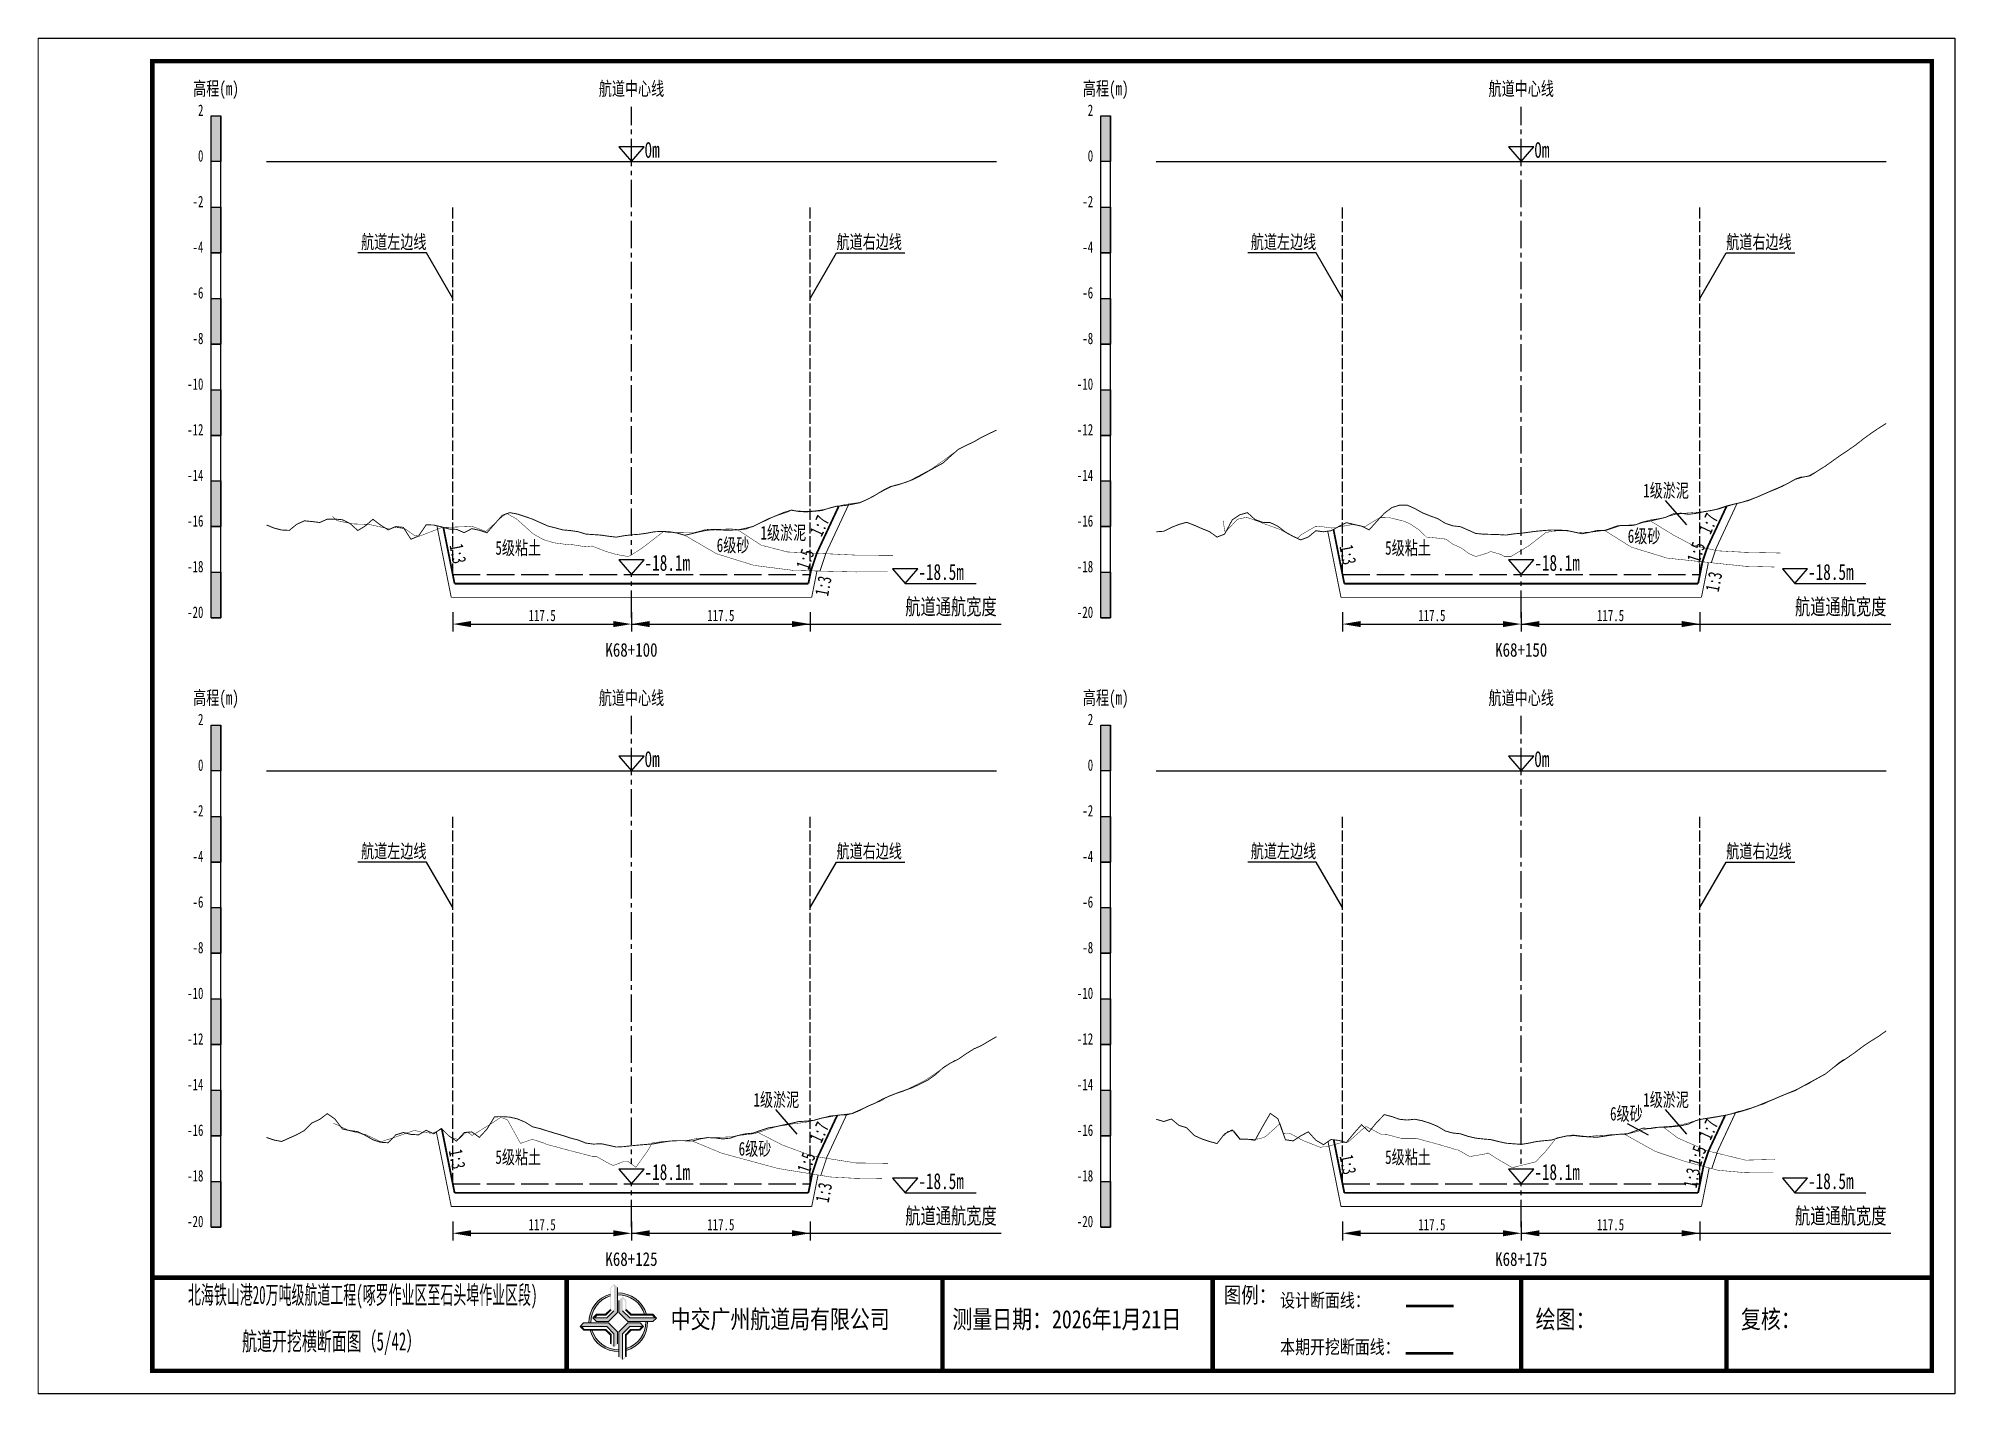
# Paper-space layout 'HDM_8' of a CAD drawing. Header units: millimetres. Extents: x 0 to 420, y 0 to 297.
# The model-space entities are those that its viewports show. They can reach past a viewport. Long polylines and large blocks are cut down to what shows.
import ezdxf
from ezdxf.enums import TextEntityAlignment as Align

# ---------------------------------------------------------------- set-up
doc = ezdxf.new("R2010")
doc.units = ezdxf.units.MM
for name, pattern in [('ACAD_ISO02W100', [15, 12, -3]), ('ACAD_ISO05W100', [33, 24, -3, 0, -3, 0, -3]), ('CENTER2', [1.125, 0.75, -0.125, 0.125, -0.125])]:
    doc.linetypes.add(name, pattern=pattern)
for name, color, linetype in [('0-图框图名', 2, 'Continuous'), ('0-桩号', 1, 'Continuous'), ('0-航道左右边线标注', 8, 'Continuous'), ('1-疏浚底高', 7, 'Continuous'), ('1-通航宽度', 7, 'Continuous'), ('1-通航底高', 7, 'Continuous'), ('202601', 5, 'Continuous'), ('DMX', 20, 'Continuous'), ('L1', 7, 'Continuous'), ('图幅外框线', 145, 'Continuous'), ('地质分层', 6, 'Continuous'), ('坡比', 1, 'Continuous'), ('尺寸标注', 1, 'Continuous'), ('开挖线', 4, 'Continuous'), ('标尺', 7, 'Continuous'), ('超挖线', 3, 'Continuous'), ('辅助框', 7, 'Continuous'), ('通航底面线', 7, 'ACAD_ISO02W100')]:
    doc.layers.add(name, color=color, linetype=linetype)
doc.styles.get("Standard").update_dxf_attribs({"font": 'arial.ttf'})
doc.styles.add('仿宋', font='仿宋_GB2312.ttf', dxfattribs={"width": 0.8})
doc.styles.add('仿宋GB2312', font='仿宋_GB2312.ttf', dxfattribs={"width": 0.7, "height": 2.5})
doc.styles.add('仿宋体', font='仿宋_GB2312.ttf', dxfattribs={"width": 0.8})
doc.dimstyles.new('2000', dxfattribs={"dimtxt": 3, "dimasz": 2.5, "dimexe": 1.25, "dimexo": 0.625, "dimtad": 1, "dimlfac": 2, "dimdsep": 46, "dimtxsty": 'Standard', "dimcen": 2.5, "dimadec": 0, "dimazin": 0, "dimtfac": 1, "dimtmove": 0, "dimatfit": 3, "dimfxl": 0, "dimarcsym": 0})

psp = doc.layouts.new('HDM_8')

msp = doc.modelspace()

# ---------------------------------------------------------------- texts
at = {"layer": '0-航道左右边线标注', "style": '仿宋', "width": 0.7}
for p in [(85.05983064061861, -3165.499999999984), (280.0598306406188, -3165.499999999984), (85.05983064164242, -3298.999999999984), (280.0598306418809, -3298.999999999984)]:
    msp.add_text('航道左边线', height=3, dxfattribs=at).set_placement(p, align=Align.BOTTOM_RIGHT)
for p in [(174.9401693584794, -3165.500000000016), (369.9401693584794, -3165.500000000016), (174.9401693581144, -3299.000000000016), (369.9401693594394, -3299.000000000016)]:
    msp.add_text('航道右边线', height=3, dxfattribs=at).set_placement(p, align=Align.BOTTOM_LEFT)
at = {"layer": '1-通航宽度', "style": '仿宋', "width": 0.7}
for p in [(190, -3245.85), (385, -3245.85), (190, -3379.35), (385, -3379.35)]:
    msp.add_text('航道通航宽度', height=3.5, dxfattribs=at).set_placement(p, align=Align.BOTTOM_LEFT)
at = {"layer": 'L1', "style": '仿宋', "width": 0.7}
for p in [(129.9999999999995, -3129.52892156085), (324.9999999999995, -3129.52892156085), (129.9999999999995, -3263.028921559919), (324.9999999999995, -3263.028921559919)]:
    msp.add_text('航道中心线', height=3, dxfattribs=at).set_placement(p, align=Align.MIDDLE_CENTER)
for p in [(132.8561237953249, -3144.679669429315), (327.8561237953249, -3144.679669429315), (132.8561237953249, -3278.179669428384), (327.8561237953249, -3278.179669428384)]:
    msp.add_text('0m ', height=3.5, dxfattribs=at).set_placement(p)
at = {"layer": '地质分层', "linetype": 'Continuous', "style": '仿宋GB2312', "width": 0.7}
for s, p in [('1级淤泥', (356.7535214188717, -3217.577892421508)), ('1级淤泥', (163.2856308803077, -3226.825378577898)), ('5级粘土', (105.1829318254901, -3230.154603305931)), ('6级砂', (152.2539766100036, -3229.550622645605)), ('5级粘土', (300.1829318263187, -3230.154603305931)), ('6级砂', (351.9216478301188, -3227.573770769581)), ('1级淤泥', (161.7535214190672, -3351.077892421508)), ('1级淤泥', (356.753521419306, -3351.077892421508)), ('6级砂', (348.045320350475, -3354.1351584035)), ('6级砂', (157.0614303779458, -3361.817716478108)), ('5级粘土', (105.1829318265142, -3363.654603305931)), ('5级粘土', (300.182931826753, -3363.654603305931))]:
    msp.add_text(s, height=3, dxfattribs=at).set_placement(p, align=Align.MIDDLE_CENTER)
at = {"layer": '坡比', "style": '仿宋体', "width": 0.7}
for s, rotation, p in [('1:7', 65, (171.2142078677153, -3225.32316700494)), ('1:7', 65, (366.0425238301222, -3224.818924454063)), ('1:3', 281, (91.96149340184867, -3231.44276131963)), ('1:3', 281, (287.0056337872607, -3231.663463242548)), ('1:5', 72, (363.3161826148923, -3231.111594204977)), ('1:5', 72, (168.0714240103062, -3232.637841336782)), ('1:3', 79, (172.0387395706606, -3238.504340997521)), ('1:3', 79, (367.2263451408622, -3237.566313150655)), ('1:7', 65, (171.1578135050027, -3358.211419635674)), ('1:7', 65, (366.0623594493051, -3357.574567743015)), ('1:3', 281, (91.79069340283343, -3364.088761319434)), ('1:5', 72, (168.3215559670643, -3364.855785322367)), ('1:3', 281, (287.031714556909, -3365.293867088618)), ('1:5', 72, (363.5890964717688, -3363.383382157269)), ('1:3', 79, (362.3866919857987, -3368.20183437356)), ('1:3', 79, (172.1540191196646, -3371.427943257621))]:
    msp.add_text(s, height=3, rotation=rotation, dxfattribs=at).set_placement(p, align=Align.MIDDLE)
at = {"layer": '辅助框', "color": 7, "style": '仿宋GB2312'}
for s, width, p in [('北海铁山港20万吨级航道工程(啄罗作业区至石头埠作业区段)', 0.52, (71.0922640976276, -3393.84125590487)), ('         航道开挖横断面图（5/42）', 0.6, (56.94663040765545, -3404.028455383558))]:
    msp.add_text(s, height=4, dxfattribs=dict(at, width=width)).set_placement(p, align=Align.MIDDLE_CENTER)
at = {"layer": '辅助框', "insert": (259.826933956979, -3392.131954133957), "char_height": 3.5, "width": 20.65205776894732, "attachment_point": 1, "style": '仿宋'}
msp.add_mtext('{\\C3;图例：}', dxfattribs=at)
at = {"layer": '辅助框', "color": 7, "lineweight": 50, "insert": (272.1653762079892, -3393.551345709999), "char_height": 3, "width": 26.24716962347821, "attachment_point": 1, "style": '仿宋'}
msp.add_mtext('设计断面线：', dxfattribs=at)
at = {"layer": '辅助框', "lineweight": 0, "char_height": 4, "width": 115.8863471220259, "attachment_point": 1}
for s, insert in [('{\\fKaiTi|b0|i0|c134|p49;\\W0.8;中交广州航道局有限公司}', (138.582887332978, -3397.182042507085)), ('{\\fKaiTi|b0|i0|c134|p49;\\W0.8;测量日期：2026年1月21日}', (200.328427523971, -3397.182042507085)), ('{\\fKaiTi|b0|i0|c134|p49;\\W0.8;绘图：}', (328.155093367075, -3397.182042507085)), ('{\\fKaiTi|b0|i0|c134|p49;\\W0.8;复核：}', (373.155093367075, -3397.182042507085))]:
    msp.add_mtext(s, dxfattribs=dict(at, insert=insert))
at = {"layer": '辅助框', "color": 1, "insert": (272.1653762079892, -3403.760362698303), "char_height": 3, "width": 26.24716962347821, "attachment_point": 1, "style": '仿宋'}
msp.add_mtext('本期开挖断面线：', dxfattribs=at)

# ---------------------------------------------------------------- blocks, each defined once
blk = doc.blocks.new('标尺')
at = {"layer": '标尺', "linetype": 'Continuous'}
for points in [[(-2.116669999959413, 100), (0, 100), (0, 90), (-2.116669999959413, 90)], [(-2.116669999959413, 80), (0, 80), (0, 70), (-2.116669999959413, 70)], [(-2.116669999959413, 60), (0, 60), (0, 50), (-2.116669999959413, 50)], [(-2.116669999959413, 40), (0, 40), (0, 30), (-2.116669999959413, 30)], [(-2.116669999959413, 20), (0, 20), (0, 10), (-2.116669999959413, 10)], [(-2.116669999959413, 0), (0, 0), (0, -10), (-2.116669999959413, -10)]]:
    blk.add_hatch(color=256, dxfattribs=at).paths.add_polyline_path(points)
for p, q in [((-2.116669999959413, -10), (-2.116669999959413, 100)), ((0, -10), (0, 100)), ((-2.116669999959413, 80), (0, 80)), ((-2.116669999959413, 70), (0, 70)), ((-2.116669999959413, 60), (0, 60)), ((-2.116669999959413, 50), (0, 50)), ((-2.116669999959413, 40), (0, 40)), ((-2.116669999959413, 30), (0, 30)), ((-2.116669999959413, 20), (0, 20)), ((-2.116669999959413, 10), (0, 10)), ((-2.116669999959413, 0), (0, 0)), ((-2.116669999959413, -10), (0, -10))]:
    blk.add_line(p, q, dxfattribs=at)
at = {"layer": '标尺'}
for points in [[(-2.116669999959413, 100), (0, 100), (0, 90), (-2.116669999959413, 90)], [(-2.116669999959413, 100), (0, 100), (0, 90), (-2.116669999959413, 90)], [(-2.116669999959413, 80), (0, 80), (0, 70), (-2.116669999959413, 70)], [(-2.116669999959413, 80), (0, 80), (0, 70), (-2.116669999959413, 70)], [(-2.116669999959413, 60), (0, 60), (0, 50), (-2.116669999959413, 50)], [(-2.116669999959413, 60), (0, 60), (0, 50), (-2.116669999959413, 50)], [(-2.116669999959413, 40), (0, 40), (0, 30), (-2.116669999959413, 30)], [(-2.116669999959413, 40), (0, 40), (0, 30), (-2.116669999959413, 30)], [(-2.116669999959413, 20), (0, 20), (0, 10), (-2.116669999959413, 10)], [(-2.116669999959413, 20), (0, 20), (0, 10), (-2.116669999959413, 10)], [(-2.116669999959413, 0), (0, 0), (0, -10), (-2.116669999959413, -10)], [(-2.116669999959413, 0), (0, 0), (0, -10), (-2.116669999959413, -10)]]:
    blk.add_lwpolyline(points, close=True, dxfattribs=at)
at = {"layer": '标尺', "style": '仿宋GB2312', "width": 0.7}
blk.add_text('高程(m)', height=3, dxfattribs=at).set_placement((-1.058334999950603, 106.0000000009313), align=Align.MIDDLE_CENTER)
for s, p in [('2', (-3.816669999971054, 100)), ('0', (-3.816669999971054, 90)), ('-2', (-3.816669999971054, 80)), ('-4', (-3.816669999971054, 70)), ('-6', (-3.816669999971054, 60)), ('-8', (-3.816669999971054, 50)), ('-10', (-3.816669999971054, 40)), ('-12', (-3.816669999971054, 30)), ('-14', (-3.816669999971054, 20)), ('-16', (-3.816669999971054, 10)), ('-18', (-3.816669999971054, 0)), ('-20', (-3.816669999971054, -10))]:
    blk.add_text(s, height=2.5, dxfattribs=at).set_placement(p, align=Align.RIGHT)
blk = doc.blocks.new('*D189')
at = {"layer": 'Defpoints', "color": 0, "ltscale": 0.5}
for p in [(90.8333333324858, -3236), (130, -3236), (130, -3246.854108452852)]:
    blk.add_point(p, dxfattribs=at)
at = {"layer": '尺寸标注', "color": 0, "lineweight": -2, "ltscale": 0.5}
for p, q in [((90.8333333324858, -3244.25), (90.8333333324858, -3248.454108452852)), ((130, -3244.25), (130, -3248.454108452852)), ((94.8333333324858, -3246.854108452852), (126, -3246.854108452852))]:
    blk.add_line(p, q, dxfattribs=at)
at = {"layer": '尺寸标注', "color": 0, "ltscale": 0.5}
for points in [[(94.8333333324858, -3246.187441786186), (94.8333333324858, -3247.520775119519), (90.8333333324858, -3246.854108452852)], [(126, -3246.187441786186), (126, -3247.520775119519), (130, -3246.854108452852)]]:
    blk.add_solid(points, dxfattribs=at)
at = {"layer": '尺寸标注', "color": 0, "ltscale": 0.5, "insert": (110.4166666662429, -3244.979108452852), "char_height": 2.5, "attachment_point": 5, "style": '仿宋GB2312'}
blk.add_mtext('117.5', dxfattribs=at)
blk = doc.blocks.new('*D190')
at = {"layer": 'Defpoints', "color": 0, "ltscale": 0.5}
for p in [(90.8333333335096, -3369.5), (130, -3369.5), (130, -3380.354078408935)]:
    blk.add_point(p, dxfattribs=at)
at = {"layer": '尺寸标注', "color": 0, "lineweight": -2, "ltscale": 0.5}
for p, q in [((90.8333333335096, -3377.75), (90.8333333335096, -3381.954078408934)), ((94.8333333335096, -3380.354078408935), (126, -3380.354078408935)), ((130, -3377.75), (130, -3381.954078408934))]:
    blk.add_line(p, q, dxfattribs=at)
at = {"layer": '尺寸标注', "color": 0, "ltscale": 0.5}
for points in [[(94.8333333335096, -3379.687411742268), (94.8333333335096, -3381.020745075601), (90.8333333335096, -3380.354078408935)], [(126, -3379.687411742268), (126, -3381.020745075601), (130, -3380.354078408935)]]:
    blk.add_solid(points, dxfattribs=at)
at = {"layer": '尺寸标注', "color": 0, "ltscale": 0.5, "insert": (110.4166666667548, -3378.479078408935), "char_height": 2.5, "attachment_point": 5, "style": '仿宋GB2312'}
blk.add_mtext('117.5', dxfattribs=at)
blk = doc.blocks.new('*D191')
at = {"layer": 'Defpoints', "color": 0, "ltscale": 0.5}
for p in [(285.833333332486, -3236), (325, -3236), (325, -3246.853841618167)]:
    blk.add_point(p, dxfattribs=at)
at = {"layer": '尺寸标注', "color": 0, "lineweight": -2, "ltscale": 0.5}
for p, q in [((285.833333332486, -3244.25), (285.833333332486, -3248.453841618167)), ((325, -3244.25), (325, -3248.453841618167)), ((289.833333332486, -3246.853841618167), (321, -3246.853841618167))]:
    blk.add_line(p, q, dxfattribs=at)
at = {"layer": '尺寸标注', "color": 0, "ltscale": 0.5}
for points in [[(289.833333332486, -3246.187174951501), (289.833333332486, -3247.520508284834), (285.833333332486, -3246.853841618167)], [(321, -3246.187174951501), (321, -3247.520508284834), (325, -3246.853841618167)]]:
    blk.add_solid(points, dxfattribs=at)
at = {"layer": '尺寸标注', "color": 0, "ltscale": 0.5, "insert": (305.416666666243, -3244.978841618167), "char_height": 2.5, "attachment_point": 5, "style": '仿宋GB2312'}
blk.add_mtext('117.5', dxfattribs=at)
blk = doc.blocks.new('*D192')
at = {"layer": 'Defpoints', "color": 0, "ltscale": 0.5}
for p in [(285.833333333748, -3369.5), (325, -3369.5), (325, -3380.353811520406)]:
    blk.add_point(p, dxfattribs=at)
at = {"layer": '尺寸标注', "color": 0, "lineweight": -2, "ltscale": 0.5}
for p, q in [((285.833333333748, -3377.75), (285.833333333748, -3381.953811520406)), ((289.833333333748, -3380.353811520406), (321, -3380.353811520406)), ((325, -3377.75), (325, -3381.953811520406))]:
    blk.add_line(p, q, dxfattribs=at)
at = {"layer": '尺寸标注', "color": 0, "ltscale": 0.5}
for points in [[(289.833333333748, -3379.68714485374), (289.833333333748, -3381.020478187073), (285.833333333748, -3380.353811520406)], [(321, -3379.68714485374), (321, -3381.020478187073), (325, -3380.353811520406)]]:
    blk.add_solid(points, dxfattribs=at)
at = {"layer": '尺寸标注', "color": 0, "ltscale": 0.5, "insert": (305.416666666874, -3378.478811520406), "char_height": 2.5, "attachment_point": 5, "style": '仿宋GB2312'}
blk.add_mtext('117.5', dxfattribs=at)
blk = doc.blocks.new('*D130')
at = {"layer": 'Defpoints', "color": 0, "ltscale": 0.5}
for p in [(130, -3236), (169.166666666554, -3236), (169.166666666554, -3246.854054876234)]:
    blk.add_point(p, dxfattribs=at)
at = {"layer": '尺寸标注', "color": 0, "lineweight": -2, "ltscale": 0.5}
for p, q in [((130, -3244.25), (130, -3248.454054876234)), ((169.166666666554, -3244.25), (169.166666666554, -3248.454054876234)), ((134, -3246.854054876234), (165.166666666554, -3246.854054876234))]:
    blk.add_line(p, q, dxfattribs=at)
at = {"layer": '尺寸标注', "color": 0, "ltscale": 0.5}
for points in [[(134, -3246.187388209567), (134, -3247.5207215429), (130, -3246.854054876234)], [(165.166666666554, -3246.187388209567), (165.166666666554, -3247.5207215429), (169.166666666554, -3246.854054876234)]]:
    blk.add_solid(points, dxfattribs=at)
at = {"layer": '尺寸标注', "color": 0, "ltscale": 0.5, "insert": (149.583333333277, -3244.979054876234), "char_height": 2.5, "attachment_point": 5, "style": '仿宋GB2312'}
blk.add_mtext('117.5', dxfattribs=at)
blk = doc.blocks.new('*D131')
at = {"layer": 'Defpoints', "color": 0, "ltscale": 0.5}
for p in [(130, -3369.5), (169.166666666189, -3369.5), (169.166666666189, -3380.354024821505)]:
    blk.add_point(p, dxfattribs=at)
at = {"layer": '尺寸标注', "color": 0, "lineweight": -2, "ltscale": 0.5}
for p, q in [((130, -3377.75), (130, -3381.954024821505)), ((134, -3380.354024821505), (165.166666666189, -3380.354024821505)), ((169.166666666189, -3377.75), (169.166666666189, -3381.954024821505))]:
    blk.add_line(p, q, dxfattribs=at)
at = {"layer": '尺寸标注', "color": 0, "ltscale": 0.5}
for points in [[(134, -3379.687358154838), (134, -3381.020691488171), (130, -3380.354024821505)], [(165.166666666189, -3379.687358154838), (165.166666666189, -3381.020691488171), (169.166666666189, -3380.354024821505)]]:
    blk.add_solid(points, dxfattribs=at)
at = {"layer": '尺寸标注', "color": 0, "ltscale": 0.5, "insert": (149.5833333330945, -3378.479024821505), "char_height": 2.5, "attachment_point": 5, "style": '仿宋GB2312'}
blk.add_mtext('117.5', dxfattribs=at)
blk = doc.blocks.new('*D132')
at = {"layer": 'Defpoints', "color": 0, "ltscale": 0.5}
for p in [(325, -3236), (364.166666666554, -3236), (364.166666666554, -3246.853787995545)]:
    blk.add_point(p, dxfattribs=at)
at = {"layer": '尺寸标注', "color": 0, "lineweight": -2, "ltscale": 0.5}
for p, q in [((325, -3244.25), (325, -3248.453787995545)), ((364.166666666554, -3244.25), (364.166666666554, -3248.453787995545)), ((329, -3246.853787995545), (360.166666666554, -3246.853787995545))]:
    blk.add_line(p, q, dxfattribs=at)
at = {"layer": '尺寸标注', "color": 0, "ltscale": 0.5}
for points in [[(329, -3246.187121328878), (329, -3247.520454662211), (325, -3246.853787995545)], [(360.166666666554, -3246.187121328878), (360.166666666554, -3247.520454662211), (364.166666666554, -3246.853787995545)]]:
    blk.add_solid(points, dxfattribs=at)
at = {"layer": '尺寸标注', "color": 0, "ltscale": 0.5, "insert": (344.583333333277, -3244.978787995545), "char_height": 2.5, "attachment_point": 5, "style": '仿宋GB2312'}
blk.add_mtext('117.5', dxfattribs=at)
blk = doc.blocks.new('*D133')
at = {"layer": 'Defpoints', "color": 0, "ltscale": 0.5}
for p in [(325, -3369.5), (364.1666666675141, -3369.5), (364.1666666675141, -3380.353757886965)]:
    blk.add_point(p, dxfattribs=at)
at = {"layer": '尺寸标注', "color": 0, "lineweight": -2, "ltscale": 0.5}
for p, q in [((325, -3377.75), (325, -3381.953757886964)), ((329, -3380.353757886965), (360.1666666675141, -3380.353757886965)), ((364.1666666675141, -3377.75), (364.1666666675141, -3381.953757886964))]:
    blk.add_line(p, q, dxfattribs=at)
at = {"layer": '尺寸标注', "color": 0, "ltscale": 0.5}
for points in [[(329, -3379.687091220298), (329, -3381.020424553631), (325, -3380.353757886965)], [(360.1666666675141, -3379.687091220298), (360.1666666675141, -3381.020424553631), (364.1666666675141, -3380.353757886965)]]:
    blk.add_solid(points, dxfattribs=at)
at = {"layer": '尺寸标注', "color": 0, "ltscale": 0.5, "insert": (344.583333333757, -3378.478757886965), "char_height": 2.5, "attachment_point": 5, "style": '仿宋GB2312'}
blk.add_mtext('117.5', dxfattribs=at)
blk = doc.blocks.new('通航底高')
at = {"layer": '1-通航底高'}
for p, q in [((-2.762494692986365, 3.232132659759372), (5.923793651163578e-06, 6.932765245437622e-06)), ((2.762506540631875, 3.232132659759372), (-2.762494692986365, 3.232132659759372)), ((5.923793651163578e-06, 6.932765245437622e-06), (2.762506540631875, 3.232132659759372))]:
    blk.add_line(p, q, dxfattribs=at)
at = {"layer": '1-通航底高', "style": '仿宋', "width": 0.7}
blk.add_attdef('通航底高', (2.856129719933961, 0.8203305718488991), '', height=3.5, dxfattribs=at)
blk = doc.blocks.new('疏浚底高')
at = {"layer": '1-疏浚底高'}
for p, q in [((-2.762500616780017, 3.232125726994127), (0, 0)), ((2.762500616838224, 3.232125726994127), (-2.762500616780017, 3.232125726994127)), ((0, 0), (2.762500616838224, 3.232125726994127)), ((-5.923793651163578e-06, -6.932765245437622e-06), (15.51466270413067, -6.932765245437622e-06))]:
    blk.add_line(p, q, dxfattribs=at)
at = {"layer": '1-疏浚底高', "style": '仿宋', "width": 0.7}
blk.add_attdef('疏浚底高', (2.856123796140309, 0.8203236390836537), '', height=3.5, dxfattribs=at)

# ---------------------------------------------------------------- hatches: boundary and pattern name
at = {"layer": '辅助框'}
h = msp.add_hatch(color=5, dxfattribs=at)
edge = h.paths.add_edge_path()
edge.add_ellipse((127.1048981617276, -3399.849361724388), major_axis=(-6.017077195920141, 1.733884546287947e-06), ratio=0.9999999825377229, start_angle=-73.21171767175571, end_angle=1.446762146054482, ccw=False)
edge.add_line((125.3669512653832, -3394.088740435135), (125.3669512653832, -3393.667564622652))
edge.add_ellipse((127.1048981617276, -3399.849361724388), major_axis=(-6.421454345493813, 3.783831980513644e-06), ratio=0.9999999825377264, start_angle=-74.29719975771904, end_angle=1.35689506309039)
edge.add_line((120.6852443897609, -3400.001418438208), (121.0897390760962, -3400.001279625189))
edge = h.paths.add_edge_path()
edge.add_ellipse((127.1048981617276, -3399.849361724388), major_axis=(-6.017077195920906, 2.624791690933952e-07), ratio=0.9999999825377339, start_angle=196.7802887631043, end_angle=271.43091869106274, ccw=False)
edge.add_line((132.8657615284208, -3398.112217217457), (133.2869208618585, -3398.112217217457))
edge.add_ellipse((127.1048981617276, -3399.849361724388), major_axis=(-6.42145434549481, 2.055023733972632e-07), ratio=0.9999999825377471, start_angle=195.6953323995753, end_angle=271.3407921785149)
edge.add_line((126.9546420978788, -3393.429665483964), (126.9546420978788, -3393.834160818589))
edge = h.paths.add_edge_path()
edge.add_ellipse((127.1048981617276, -3399.849361724388), major_axis=(-6.421454345494847, 2.398647111377442e-07), ratio=0.9999999825377328, start_angle=105.7065267224622, end_angle=181.3336320078198)
edge.add_line((133.5246130726222, -3399.699907793533), (133.1201189894263, -3399.699907793533))
edge.add_ellipse((127.1048981617276, -3399.849361724388), major_axis=(-6.017077195920033, 3.038804149501319e-06), ratio=0.9999999825377467, start_angle=106.79232762585761, end_angle=181.4233031416354, ccw=False)
edge.add_line((128.843250536013, -3405.609860479367), (128.843250536013, -3406.031044626963))
edge = h.paths.add_edge_path()
edge.add_ellipse((127.1048981617276, -3399.849361724388), major_axis=(6.017077195919978, 2.129043967020969e-06), ratio=0.9999999825377341, start_angle=196.8039056354283, end_angle=271.4347580706571, ccw=False)
edge.add_line((121.3447520344142, -3401.588882915747), (120.923584509838, -3401.589027449381))
edge.add_ellipse((127.1048981617276, -3399.849361724388), major_axis=(6.421454345494965, 1.010893226884053e-06), ratio=0.9999999825377122, start_angle=195.7186902341801, end_angle=271.3444001294426)
edge.add_line((127.2555596821193, -3406.269048223508), (127.2555596821193, -3405.864552247775))
h = msp.add_hatch(color=5, dxfattribs=at)
h.paths.add_polyline_path([(126.9546420978788, -3392.245531914723), (126.1757059253935, -3391.467633330833), (125.3669512653832, -3392.276153838646), (125.3669512653832, -3397.036597661984), (124.2904413502101, -3398.112023077023), (122.3438002460782, -3398.112023077023), (121.5476570148949, -3398.907358599198), (122.3430715351586, -3399.699178399098), (124.978640898544, -3399.699178399098), (126.9546420978788, -3397.723855132592)])
h.paths.add_polyline_path([(126.1454878345911, -3397.335033672583), (124.5901777485196, -3398.890380010616), (121.8645652027611, -3398.890380010616), (122.4652603718225, -3398.292388775122), (124.4098916035179, -3398.292388775122), (125.5465556751672, -3397.124466802609), (125.5465556751672, -3392.365021880639), (126.1454878345911, -3391.767331255448)], flags=16)
h = msp.add_hatch(color=5, dxfattribs=at)
h.paths.add_polyline_path([(129.2303930897002, -3399.699907793533), (134.7087164356593, -3399.699907793533), (135.486614976931, -3398.920971685421), (134.6780945331935, -3398.112217217457), (129.9176505176906, -3398.112217217457), (128.8422251453881, -3397.03570710994), (128.8422251453881, -3395.089066240799), (128.0468895374719, -3394.292922881615), (127.2550698872093, -3395.088337358963), (127.2550698872093, -3397.723906744015)])
h.paths.add_polyline_path([(128.0638682972375, -3397.335443487179), (128.0638682972375, -3394.609831133377), (128.6618594257716, -3395.2105261531), (128.6618594257716, -3397.155157427323), (129.8297815479521, -3398.291821563255), (134.5892263843898, -3398.291821563255), (135.1869169880334, -3398.89075359441), (129.6192146564905, -3398.89075359441)], flags=16)
h = msp.add_hatch(color=5, dxfattribs=at)
h.paths.add_polyline_path([(124.9782503529076, -3399.99994512273), (119.499927327383, -3400.00182517649), (118.7222961353544, -3400.781028228294), (119.5310940754298, -3401.589505327714), (124.2915378345732, -3401.587871709836), (125.3673325611536, -3402.664012334835), (125.3680006031279, -3404.610653374684), (126.1636093922142, -3405.40652363826), (126.9551560108546, -3404.610837432396), (126.9542515522424, -3401.975268389237)])
h.paths.add_polyline_path([(126.1455864857022, -3402.36400901438), (126.1465218555812, -3405.089621367943), (125.5483246235136, -3404.489131426346), (125.5476572864834, -3402.544500322831), (124.3793451313261, -3401.408237114918), (119.6199005726162, -3401.409870391381), (119.0220044636015, -3400.811143438351), (124.5897064960782, -3400.80923279382)], flags=16)
h = msp.add_hatch(color=5, dxfattribs=at)
h.paths.add_polyline_path([(129.2315609028224, -3399.999116607201), (127.2555596821193, -3401.974439873707), (127.2555596821193, -3407.452763262284), (128.0344958759729, -3408.230661675465), (128.843250536013, -3407.422141167653), (128.843250536013, -3402.661697344315), (129.9197604511563, -3401.586271929276), (131.8664015552882, -3401.586271929276), (132.6625447651331, -3400.790936407101), (131.8671302448694, -3399.999116607201)])
h.paths.add_polyline_path([(129.6200240742151, -3400.807915166866), (132.3456365772668, -3400.807915166866), (131.7449414295439, -3401.405906231177), (129.80031017651, -3401.405906231177), (128.6636461048607, -3402.57382820369), (128.6636461048607, -3407.333273125661), (128.0647139667753, -3407.930963750851), (128.0647139667753, -3402.363261333716)], flags=16)

# ---------------------------------------------------------------- linework, layer by layer
at = {"layer": '0-航道左右边线标注', "linetype": 'ACAD_ISO02W100', "ltscale": 0.2}
for points in [[(90.83333333248538, -3236), (90.83333333248538, -3155.5)], [(169.1666666665542, -3236), (169.1666666665542, -3155.5)], [(285.8333333324858, -3236), (285.8333333324858, -3155.5)], [(364.1666666665542, -3236), (364.1666666665542, -3155.5)], [(90.83333333350947, -3369.5), (90.83333333350947, -3289)], [(169.1666666661886, -3369.5), (169.1666666661886, -3289)], [(285.8333333337482, -3369.5), (285.8333333337482, -3289)], [(364.1666666675142, -3369.5), (364.1666666675142, -3289)]]:
    msp.add_lwpolyline(points, dxfattribs=at)
at = {"layer": '0-航道左右边线标注'}
for points in [[(90.8333333324858, -3175.5), (85.05983064061861, -3165.499999999984), (70.05983064061861, -3165.49999999994)], [(169.166666666554, -3175.5), (174.9401693584794, -3165.500000000016), (189.9401693584794, -3165.50000000006)], [(285.833333332486, -3175.5), (280.0598306406188, -3165.499999999984), (265.0598306406188, -3165.49999999994)], [(364.166666666554, -3175.5), (369.9401693584794, -3165.500000000016), (384.9401693584794, -3165.50000000006)], [(90.8333333335096, -3309), (85.05983064164242, -3298.999999999984), (70.05983064164242, -3298.99999999994)], [(169.166666666189, -3309), (174.9401693581144, -3299.000000000016), (189.9401693581144, -3299.00000000006)], [(285.833333333748, -3309), (280.0598306418809, -3298.999999999984), (265.0598306418809, -3298.99999999994)], [(364.1666666675141, -3309), (369.9401693594394, -3299.000000000016), (384.9401693594394, -3299.00000000006)]]:
    msp.add_lwpolyline(points, dxfattribs=at)
at = {"layer": '1-通航宽度'}
for points in [[(130, -3246.85), (211, -3246.85)], [(325, -3246.85), (406, -3246.85)], [(130, -3380.35), (211, -3380.35)], [(325, -3380.35), (406, -3380.35)]]:
    msp.add_lwpolyline(points, dxfattribs=at)
at = {"layer": 'DMX', "color": 7, "linetype": 'Continuous', "const_width": 0.2}
for points in [[(50, -3225.129999999888), (50, -3225.129999999888), (51.66666666668607, -3225.819999999832), (53.33333333331393, -3226.245000000112), (55, -3226.325000000186), (56.66666666668607, -3224.964999999851), (58.33333333331393, -3224.229999999981), (60, -3224.39000000013), (61.66666666668607, -3224.600000000093), (63.33333333331393, -3223.865000000224), (65, -3223.845000000205), (66.66666666668607, -3223.995000000112), (68.33333333331393, -3224.825000000186), (70, -3226.354999999981), (71.66666666668607, -3225.354999999981), (73.33333333331393, -3223.884999999776), (75, -3225.165000000037), (76.66666666668607, -3226.205000000075), (78.33333333331393, -3225.490000000224), (80, -3225.674999999814), (81.66666666668607, -3228.274999999907), (83.33333333331393, -3227.560000000056), (85, -3225.104999999981), (86.66666666668607, -3225.154999999795), (88.33333333331393, -3225.544999999925), (90, -3226.024999999907), (91.66666666668607, -3226.104999999981), (93.33333333331393, -3226.819999999832), (95, -3225.944999999832), (96.66666666668607, -3226.299999999814), (98.33333333331393, -3226.845000000205), (100, -3224.939999999944), (101.6666666666861, -3223.029999999795), (103.3333333333139, -3222.435000000056), (105, -3222.740000000224), (106.6666666666861, -3223.294999999925), (108.3333333333139, -3223.870000000112), (110, -3224.620000000112), (111.6666666666861, -3225.365000000224), (113.3333333333139, -3225.785000000149), (115, -3226.225000000093), (116.6666666666861, -3226.370000000112), (118.3333333333139, -3226.620000000112), (120, -3227.14000000013), (121.6666666666861, -3227.25), (123.3333333333139, -3227.365000000224), (125, -3227.60999999987), (126.6666666666861, -3227.805000000168), (128.3333333333139, -3227.5), (130, -3227.294999999925), (131.6666666666861, -3227.180000000168), (133.3333333333139, -3226.944999999832), (135, -3226.629999999888), (136.6666666666861, -3226.544999999925), (138.3333333333139, -3226.634999999776), (140, -3226.910000000149), (141.6666666666861, -3227.395000000019), (143.3333333333139, -3227.024999999907), (145, -3226.595000000205), (146.6666666666861, -3226.274999999907), (148.3333333333139, -3226.169999999925), (150, -3226.25), (151.6666666666861, -3226.259999999776), (153.3333333333139, -3226.229999999981), (155, -3225.879999999888), (156.6666666666861, -3225.464999999851), (158.3333333333139, -3224.625), (160, -3223.799999999814), (161.6666666666861, -3223.129999999888), (163.3333333333139, -3222.430000000168), (165, -3221.895000000019), (166.6666666666861, -3222.174999999814), (168.3333333333139, -3222.270000000019), (170, -3222.129999999888), (171.6666666666861, -3221.98499999987), (173.3333333333139, -3221.444999999832), (175, -3221.024999999907), (176.6666666666861, -3220.89000000013), (178.3333333333139, -3220.60999999987), (180, -3220.279999999795), (181.6666666666861, -3219.535000000149), (183.3333333333139, -3218.665000000037), (185, -3217.634999999776), (186.6666666666861, -3216.759999999776), (188.3333333333139, -3216.35999999987), (190, -3215.819999999832), (191.6666666666861, -3215.189999999944), (193.3333333333139, -3214.345000000205), (195, -3213.384999999776), (196.6666666666861, -3212.455000000075), (198.3333333333139, -3211.524999999907), (200, -3210), (201.6666666666861, -3208.549999999814), (203.3333333333139, -3207.709999999963), (205, -3206.930000000168), (206.6666666666861, -3205.975000000093), (208.3333333333139, -3205.145000000019), (210, -3204.35999999987)], [(244.9999999999998, -3226.64000000013), (244.9999999999998, -3226.64000000013), (246.6666666666861, -3226.51500000013), (248.3333333333139, -3225.674999999814), (250, -3225.020000000019), (251.6666666666861, -3224.549999999814), (253.3333333333139, -3225.200000000186), (255, -3225.930000000168), (256.6666666666861, -3226.595000000205), (258.3333333333139, -3227.794999999925), (260, -3227.14000000013), (261.6666666666861, -3224.020000000019), (263.3333333333139, -3222.904999999795), (265, -3222.435000000056), (266.6666666666861, -3223.955000000075), (268.3333333333139, -3224.564999999944), (270, -3224.620000000112), (271.6666666666861, -3225.404999999795), (273.3333333333139, -3226.705000000075), (275, -3227.625), (276.6666666666861, -3228.410000000149), (278.3333333333139, -3227.779999999795), (280, -3226.399999999907), (281.6666666666861, -3226.634999999776), (283.3333333333139, -3226.395000000019), (285, -3225.490000000224), (286.6666666666861, -3224.629999999888), (288.3333333333139, -3225.020000000019), (290, -3225.399999999907), (291.6666666666861, -3226.220000000205), (293.3333333333139, -3224.370000000112), (295, -3222.569999999832), (296.6666666666861, -3221.314999999944), (298.3333333333139, -3220.805000000168), (300, -3220.785000000149), (301.6666666666861, -3221.540000000037), (303.3333333333139, -3222.464999999851), (305, -3223.14000000013), (306.6666666666861, -3223.729999999981), (308.3333333333139, -3224.754999999888), (310, -3225.330000000075), (311.6666666666861, -3225.51500000013), (313.3333333333139, -3226.23499999987), (315, -3226.990000000224), (316.6666666666861, -3227.149999999907), (318.3333333333139, -3227.200000000186), (320, -3227.245000000112), (321.6666666666861, -3227.350000000093), (323.3333333333139, -3227.095000000205), (325, -3226.950000000186), (326.6666666666861, -3226.729999999981), (328.3333333333139, -3226.509999999776), (330, -3226.35999999987), (331.6666666666861, -3226.240000000224), (333.3333333333139, -3226.274999999907), (335, -3226.345000000205), (336.6666666666861, -3226.705000000075), (338.3333333333139, -3227.064999999944), (340, -3226.745000000112), (341.6666666666861, -3226.35999999987), (343.3333333333139, -3226.375), (345, -3225.830000000075), (346.6666666666861, -3225.259999999776), (348.3333333333139, -3225.225000000093), (350, -3225.10999999987), (351.6666666666861, -3224.560000000056), (353.3333333333139, -3224.25), (355, -3223.85999999987), (356.6666666666861, -3223.455000000075), (358.3333333333139, -3222.720000000205), (360, -3222.555000000168), (361.6666666666861, -3222.805000000168), (363.3333333333139, -3222.595000000205), (365, -3222.245000000112), (366.6666666666861, -3221.950000000186), (368.3333333333139, -3221.60999999987), (370, -3221.055000000168), (371.6666666666861, -3220.569999999832), (373.3333333333139, -3220.185000000056), (375, -3219.660000000149), (376.6666666666861, -3219.035000000149), (378.3333333333139, -3218.310000000056), (380, -3217.569999999832), (381.6666666666861, -3216.875), (383.3333333333139, -3216.084999999963), (385, -3215.154999999795), (386.6666666666861, -3214.665000000037), (388.3333333333139, -3214.35999999987), (390, -3213.274999999907), (391.6666666666861, -3212.229999999981), (393.3333333333139, -3211.044999999925), (395, -3209.854999999981), (396.6666666666861, -3208.745000000112), (398.3333333333139, -3207.584999999963), (400, -3206.270000000019), (401.6666666666861, -3205.055000000168), (403.3333333333139, -3203.930000000168), (405, -3202.89000000013)], [(49.99999999999951, -3359.370000000112), (50, -3359.370000000112), (51.66666666668607, -3359.924999999814), (53.33333333331393, -3360.23499999987), (55, -3359.48499999987), (56.66666666668607, -3358.740000000224), (58.33333333331393, -3357.825000000186), (60, -3356.160000000149), (61.66666666668607, -3355.399999999907), (63.33333333331393, -3354.134999999776), (65, -3355.305000000168), (66.66666666668607, -3357.504999999888), (68.33333333331393, -3357.854999999981), (70, -3358.084999999963), (71.66666666668607, -3358.899999999907), (73.33333333331393, -3359.865000000224), (75, -3360.410000000149), (76.66666666668607, -3360.524999999907), (78.33333333331393, -3358.790000000037), (80, -3358.270000000019), (81.66666666668607, -3358.685000000056), (83.33333333331393, -3358.779999999795), (85, -3357.785000000149), (86.66666666668607, -3358.555000000168), (88.33333333331393, -3357.370000000112), (90, -3359.029999999795), (91.66666666668607, -3360.160000000149), (93.33333333331393, -3358.290000000037), (95, -3358.14000000013), (96.66666666668607, -3359.330000000075), (98.33333333331393, -3357.520000000019), (100, -3354.819999999832), (101.6666666666861, -3354.794999999925), (103.3333333333139, -3354.895000000019), (105, -3355.290000000037), (106.6666666666861, -3355.98499999987), (108.3333333333139, -3357.024999999907), (110, -3357.424999999814), (111.6666666666861, -3357.964999999851), (113.3333333333139, -3358.459999999963), (115, -3358.944999999832), (116.6666666666861, -3359.5), (118.3333333333139, -3359.924999999814), (120, -3360.589999999851), (121.6666666666861, -3360.810000000056), (123.3333333333139, -3360.729999999981), (125, -3361.069999999832), (126.6666666666861, -3361.455000000075), (128.3333333333139, -3361.365000000224), (130, -3361.174999999814), (131.6666666666861, -3361.01500000013), (133.3333333333139, -3360.875), (135, -3360.725000000093), (136.6666666666861, -3360.419999999925), (138.3333333333139, -3360.149999999907), (140, -3360.064999999944), (141.6666666666861, -3360.064999999944), (143.3333333333139, -3360.14000000013), (145, -3359.669999999925), (146.6666666666861, -3359.379999999888), (148.3333333333139, -3359.459999999963), (150, -3359.685000000056), (151.6666666666861, -3359.495000000112), (153.3333333333139, -3358.924999999814), (155, -3358.564999999944), (156.6666666666861, -3358.404999999795), (158.3333333333139, -3357.799999999814), (160, -3357.254999999888), (161.6666666666861, -3356.990000000224), (163.3333333333139, -3356.615000000224), (165, -3356.259999999776), (166.6666666666861, -3355.870000000112), (168.3333333333139, -3355.785000000149), (170, -3355.595000000205), (171.6666666666861, -3355.120000000112), (173.3333333333139, -3354.810000000056), (175, -3354.509999999776), (176.6666666666861, -3354.345000000205), (178.3333333333139, -3354.134999999776), (180, -3353.439999999944), (181.6666666666861, -3352.564999999944), (183.3333333333139, -3351.85999999987), (185, -3350.964999999851), (186.6666666666861, -3350.225000000093), (188.3333333333139, -3349.580000000075), (190, -3348.990000000224), (191.6666666666861, -3348.395000000019), (193.3333333333139, -3347.584999999963), (195, -3346.75), (196.6666666666861, -3345.560000000056), (198.3333333333139, -3344.040000000037), (200, -3343.004999999888), (201.6666666666861, -3342.180000000168), (203.3333333333139, -3341.029999999795), (205, -3339.975000000093), (206.6666666666861, -3339.23499999987), (208.3333333333139, -3338.240000000224), (210, -3337.274999999907)], [(244.9999999999996, -3355.375), (244.9999999999996, -3355.375), (246.6666666666861, -3355.865000000224), (248.3333333333139, -3355.314999999944), (250, -3356.714999999851), (251.6666666666861, -3357.220000000205), (253.3333333333139, -3358.915000000037), (255, -3359.680000000168), (256.6666666666861, -3360.229999999981), (258.3333333333139, -3360.700000000186), (260, -3358.549999999814), (261.6666666666861, -3357.714999999851), (263.3333333333139, -3359.76500000013), (265, -3359.740000000224), (266.6666666666861, -3359.970000000205), (268.3333333333139, -3356.950000000186), (270, -3354.080000000075), (271.6666666666861, -3355.240000000224), (273.3333333333139, -3359.865000000224), (275, -3360.10999999987), (276.6666666666861, -3359.004999999888), (278.3333333333139, -3358.120000000112), (280, -3359.970000000205), (281.6666666666861, -3360.930000000168), (283.3333333333139, -3359.805000000168), (285, -3360), (286.6666666666861, -3360.470000000205), (288.3333333333139, -3358.439999999944), (290, -3356.569999999832), (291.6666666666861, -3358.100000000093), (293.3333333333139, -3356.044999999925), (295, -3354.350000000093), (296.6666666666861, -3354.785000000149), (298.3333333333139, -3355.379999999888), (300, -3355.535000000149), (301.6666666666861, -3355.365000000224), (303.3333333333139, -3355.705000000075), (305, -3356.229999999981), (306.6666666666861, -3356.919999999925), (308.3333333333139, -3357.935000000056), (310, -3358.379999999888), (311.6666666666861, -3358.549999999814), (313.3333333333139, -3359.10999999987), (315, -3359.495000000112), (316.6666666666861, -3359.689999999944), (318.3333333333139, -3359.830000000075), (320, -3360.245000000112), (321.6666666666861, -3360.615000000224), (323.3333333333139, -3360.745000000112), (325, -3360.865000000224), (326.6666666666861, -3360.60999999987), (328.3333333333139, -3360.245000000112), (330, -3360.069999999832), (331.6666666666861, -3359.915000000037), (333.3333333333139, -3359.39000000013), (335, -3359.020000000019), (336.6666666666861, -3358.944999999832), (338.3333333333139, -3359.134999999776), (340, -3359.23499999987), (341.6666666666861, -3359.305000000168), (343.3333333333139, -3359.060000000056), (345, -3358.805000000168), (346.6666666666861, -3358.645000000019), (348.3333333333139, -3358.544999999925), (350, -3357.910000000149), (351.6666666666861, -3357.325000000186), (353.3333333333139, -3357.39000000013), (355, -3357.134999999776), (356.6666666666861, -3357.104999999981), (358.3333333333139, -3356.979999999981), (360, -3356.794999999925), (361.6666666666861, -3356.415000000037), (363.3333333333139, -3355.629999999888), (365, -3355.270000000019), (366.6666666666861, -3355.01500000013), (368.3333333333139, -3354.740000000224), (370, -3354.444999999832), (371.6666666666861, -3354.035000000149), (373.3333333333139, -3353.600000000093), (375, -3353.080000000075), (376.6666666666861, -3352.475000000093), (378.3333333333139, -3351.790000000037), (380, -3351.129999999888), (381.6666666666861, -3350.404999999795), (383.3333333333139, -3349.720000000205), (385, -3349.100000000093), (386.6666666666861, -3348.169999999925), (388.3333333333139, -3347.259999999776), (390, -3346.354999999981), (391.6666666666861, -3345.444999999832), (393.3333333333139, -3344.10999999987), (395, -3342.875), (396.6666666666861, -3341.770000000019), (398.3333333333139, -3340.589999999851), (400, -3339.330000000075), (401.6666666666861, -3338.220000000205), (403.3333333333139, -3337.189999999944), (404.9999999999995, -3335.995000000112)]]:
    msp.add_lwpolyline(points, dxfattribs=at)
at = {"layer": 'L1', "linetype": 'CENTER2', "ltscale": 8}
for p, q in [((129.9999999999995, -3245.5), (129.9999999999995, -3133.5)), ((324.9999999999995, -3245.5), (324.9999999999995, -3133.5)), ((129.9999999999995, -3378.999999999069), (129.9999999999995, -3266.999999999069)), ((324.9999999999995, -3378.999999999069), (324.9999999999995, -3266.999999999069))]:
    msp.add_line(p, q, dxfattribs=at)
at = {"layer": 'L1'}
for p, q in [((49.99999999999952, -3145.499999999767), (209.9999999999995, -3145.500000000233)), ((127.2374993832195, -3142.267874272773), (129.9999999999995, -3145.499999999767)), ((132.7625006168377, -3142.267874272773), (127.2374993832195, -3142.267874272773)), ((129.9999999999995, -3145.499999999767), (132.7625006168377, -3142.267874272773)), ((244.9999999999995, -3145.499999999767), (404.9999999999995, -3145.500000000233)), ((322.2374993832195, -3142.267874272773), (324.9999999999995, -3145.499999999767)), ((327.7625006168378, -3142.267874272773), (322.2374993832195, -3142.267874272773)), ((324.9999999999995, -3145.499999999767), (327.7625006168378, -3142.267874272773)), ((127.2374993832195, -3275.767874271842), (129.9999999999995, -3278.999999998836)), ((132.7625006168377, -3275.767874271842), (127.2374993832195, -3275.767874271842)), ((129.9999999999995, -3278.999999998836), (132.7625006168377, -3275.767874271842)), ((322.2374993832195, -3275.767874271842), (324.9999999999995, -3278.999999998836)), ((327.7625006168378, -3275.767874271842), (322.2374993832195, -3275.767874271842)), ((324.9999999999995, -3278.999999998836), (327.7625006168378, -3275.767874271842)), ((49.99999999999952, -3278.999999998836), (209.9999999999995, -3278.999999999302)), ((244.9999999999995, -3278.999999998836), (404.9999999999995, -3278.999999999302))]:
    msp.add_line(p, q, dxfattribs=at)
at = {"layer": '地质分层'}
for points in [[(356.5809724840487, -3219.758839008438), (361.2427670771553, -3225.134705933513)], [(161.5809724842443, -3353.258839008438), (166.2427670773509, -3358.634705933513)], [(356.580972484483, -3353.258839008438), (361.2427670775896, -3358.634705933513)], [(348.2088059432353, -3356.316095766335), (352.8564004377331, -3358.796600509802)]]:
    msp.add_lwpolyline(points, dxfattribs=at)
at = {"layer": '地质分层', "linetype": 'ACAD_ISO05W100', "ltscale": 0.2, "const_width": 0.1, "flags": 128}
for points in [[(353.3333333333139, -3224.25), (358.396973002702, -3227.373993475921), (362.5179650811478, -3229.547060878947), (368.0029983203858, -3230.803104952909), (374.1664774639648, -3231.134999955073), (381.7756120264517, -3231.284014820318)], [(141.6666666666861, -3227.395000000019), (148.6225208872929, -3231.439827398397), (156.8933736402541, -3234.001935001463), (165.4529123520479, -3235.096805278212), (179.1664774639648, -3235.432499820832), (186.1265882453663, -3235.388543304335)], [(153.3333333333139, -3226.229999999981), (158.4378435257822, -3229.566876721568), (164.1682598302141, -3231.050787198357), (179.1664774639648, -3231.744999984745), (187.336565939037, -3231.800583094034)], [(343.3333333333139, -3226.375), (349.1301536886021, -3230.000014825724), (357.0112803950906, -3232.406506348401), (374.1664774639648, -3234.197499940172), (380.493943245456, -3234.352705968398)], [(157.4522439264692, -3358.119835454505), (163.0568188847974, -3361.010566857643), (169.5378186861053, -3363.405942946672), (179.1664774639648, -3364.939999970142), (186.2074444750423, -3365.026931698245)], [(347.5358458770206, -3358.592849247158), (354.4131067562848, -3362.421863179654), (360.9734951956198, -3364.622719167732), (368.0823869593441, -3366.537352723069), (374.1664774639648, -3367.080000000075), (380.2723615024738, -3367.113211234342)], [(356.2029935779283, -3357.113346115686), (359.2413794361055, -3359.440147932619), (365.6141220014542, -3362.238458513282), (374.1664774639648, -3364.32999994047), (380.6102074276455, -3364.159103112152)], [(143.3333333333139, -3360.14000000013), (149.7772647272795, -3362.802930636331), (162.1041552172974, -3366.151455215178), (173.6876793596894, -3368.024405892007), (179.1664774639648, -3368.314999880735), (184.8760526418369, -3368.388078036869)]]:
    msp.add_lwpolyline(points, dxfattribs=at)
at = {"layer": '开挖线', "linetype": 'Continuous', "const_width": 0.4, "flags": 128}
for points in [[(170.6092505084882, -3231.348917162534), (175.4438562852337, -3220.989047640863)], [(365.7027770407885, -3230.276366247595), (370.0070369006693, -3221.052952262071)], [(91.23333333091921, -3237.999999992169), (88.76733163462487, -3225.669991510697)], [(286.2333333317478, -3237.999999992169), (283.8556136869287, -3226.111401768073)], [(169.3283323176746, -3235.191671735053), (170.6092505084882, -3231.348917162534)], [(363.76666666708, -3237.999999992169), (364.7243179787737, -3233.2117434337)], [(364.7243179787737, -3233.2117434337), (365.7027770407885, -3230.276366247595)], [(91.23333333091921, -3237.999999992169), (168.7666666662514, -3237.999999992169)], [(168.7666666662514, -3237.999999992169), (169.3283323176746, -3235.191671735053)], [(286.2333333317478, -3237.999999992169), (363.76666666708, -3237.999999992169)], [(170.8436715112556, -3363.613994010092), (175.096668116336, -3354.500429856284)], [(366.0438885991297, -3362.343561095489), (369.7055633061314, -3354.497115294716)], [(91.2333333319433, -3371.499999992169), (88.4257409259891, -3357.462037962398)], [(286.233333332182, -3371.499999992169), (283.9077752752105, -3359.872209707311)], [(169.5941623923053, -3367.362521367019), (170.8436715112556, -3363.613994010092)], [(364.9290532183967, -3365.688067237756), (366.0438885991297, -3362.343561095489)], [(168.7666666672755, -3371.499999992169), (169.5941623923053, -3367.362521367019)], [(363.7666666675142, -3371.499999992169), (364.9290532183967, -3365.688067237756)], [(91.2333333319433, -3371.499999992169), (168.7666666672755, -3371.499999992169)], [(286.233333332182, -3371.499999992169), (363.7666666675142, -3371.499999992169)]]:
    msp.add_lwpolyline(points, dxfattribs=at)
at = {"layer": '超挖线', "linetype": 'ACAD_ISO02W100', "ltscale": 0.5, "const_width": 0.2, "flags": 128}
for points in [[(172.5669633286016, -3231.439532547974), (177.5601257063427, -3220.739898881325)], [(367.5096833714082, -3230.690138396239), (372.3007710786035, -3220.423521880761)], [(90.50000003087678, -3240.999999992169), (87.36361732313556, -3225.318086453462)], [(285.5000000317053, -3240.999999992169), (282.6001166730695, -3226.50058319899)], [(171.3121568098403, -3235.24023380116), (172.5788734685904, -3231.44008382491)], [(364.4999999671222, -3240.999999992169), (366.0303808233881, -3233.348095710841)], [(366.6570703800644, -3233.413521772432), (367.560951463357, -3230.701878522555)], [(169.4999999662937, -3240.999999992169), (170.6551696838135, -3235.224151404571)], [(90.50000003087678, -3240.999999992169), (169.4999999662937, -3240.999999992169)], [(285.5000000317053, -3240.999999992169), (364.4999999671222, -3240.999999992169)], [(172.7052617910771, -3363.910586267588), (177.2005971623747, -3354.277724757609)], [(367.8390164624806, -3362.782572816851), (371.9565214191009, -3353.959347909757)], [(90.50000003190087, -3374.499999992169), (87.23078272937994, -3358.153913479564)], [(171.4918923394107, -3367.669367068308), (172.7428244220173, -3363.916570820488)], [(285.5000000321396, -3374.499999992169), (282.6528634658493, -3360.264317160717)], [(366.7643028393441, -3366.182353917519), (367.8931502662833, -3362.795811636701)], [(169.4999999673178, -3374.499999992169), (170.8857287807975, -3367.571355924772)], [(364.4999999675565, -3374.499999992169), (366.1942363173821, -3366.028818243043)], [(90.50000003190087, -3374.499999992169), (169.4999999673178, -3374.499999992169)], [(285.5000000321396, -3374.499999992169), (364.4999999675565, -3374.499999992169)]]:
    msp.add_lwpolyline(points, dxfattribs=at)
at = {"layer": '辅助框', "color": 5, "linetype": 'Continuous', "lineweight": 0}
for p, q in [((126.9546420978788, -3397.723855132592), (126.9546420978788, -3392.245531914723)), ((125.3669512653832, -3397.036597661984), (124.2904413502101, -3398.112023077023)), ((125.5465556751672, -3397.124466802609), (124.4098916035179, -3398.292388775122)), ((124.5901777485196, -3398.890380010616), (126.1454878345911, -3397.335033672583)), ((124.978640898544, -3399.699178399098), (126.9546420978788, -3397.723855132592)), ((127.2550698872093, -3395.088337358963), (127.2550698872093, -3397.723906744015)), ((127.2550698872093, -3397.723906744015), (129.2303930897002, -3399.699907793533)), ((128.0638682972375, -3397.335443487179), (129.6192146564905, -3398.89075359441)), ((129.8297815479521, -3398.291821563255), (128.6618594257716, -3397.155157427323)), ((129.9176505176906, -3398.112217217457), (128.8422251453881, -3397.03570710994)), ((119.499927327383, -3400.00182517649), (118.7222961353544, -3400.781028228294)), ((118.7222961353544, -3400.781028228294), (119.5310940754298, -3401.589505327714)), ((124.5897064960782, -3400.80923279382), (119.0220044636015, -3400.811143438351)), ((119.0220044636015, -3400.811143438351), (119.6199005726162, -3401.409870391381)), ((124.9782503529076, -3399.99994512273), (119.499927327383, -3400.00182517649)), ((119.5310940754298, -3401.589505327714), (124.2915378345732, -3401.587871709836)), ((119.6199005726162, -3401.409870391381), (124.3793451313261, -3401.408237114918)), ((122.3438002460782, -3398.112023077023), (121.5476570148949, -3398.907358599198)), ((121.5476570148949, -3398.907358599198), (122.3430715351586, -3399.699178399098)), ((122.4652603718225, -3398.292388775122), (121.8645652027611, -3398.890380010616)), ((121.8645652027611, -3398.890380010616), (124.5901777485196, -3398.890380010616)), ((122.3430715351586, -3399.699178399098), (124.978640898544, -3399.699178399098)), ((124.2904413502101, -3398.112023077023), (122.3438002460782, -3398.112023077023)), ((124.4098916035179, -3398.292388775122), (122.4652603718225, -3398.292388775122)), ((124.2915378345732, -3401.587871709836), (125.3673325611536, -3402.664012334835)), ((124.3793451313261, -3401.408237114918), (125.5476572864834, -3402.544500322831)), ((126.1455864857022, -3402.36400901438), (124.5897064960782, -3400.80923279382)), ((126.9542515522424, -3401.975268389237), (124.9782503529076, -3399.99994512273)), ((126.9551560108546, -3404.610837432396), (126.9542515522424, -3401.975268389237)), ((129.2315609028224, -3399.999116607201), (127.2555596821193, -3401.974439873707)), ((127.2555596821193, -3401.974439873707), (127.2555596821193, -3407.452763262284)), ((129.6200240742151, -3400.807915166866), (128.0647139667753, -3402.363261333716)), ((128.6636461048607, -3402.57382820369), (129.80031017651, -3401.405906231177)), ((128.843250536013, -3402.661697344315), (129.9197604511563, -3401.586271929276)), ((129.2303930897002, -3399.699907793533), (134.7087164356593, -3399.699907793533)), ((131.8671302448694, -3399.999116607201), (129.2315609028224, -3399.999116607201)), ((129.6192146564905, -3398.89075359441), (135.1869169880334, -3398.89075359441)), ((132.3456365772668, -3400.807915166866), (129.6200240742151, -3400.807915166866)), ((129.80031017651, -3401.405906231177), (131.7449414295439, -3401.405906231177)), ((134.5892263843898, -3398.291821563255), (129.8297815479521, -3398.291821563255)), ((134.6780945331935, -3398.112217217457), (129.9176505176906, -3398.112217217457)), ((129.9197604511563, -3401.586271929276), (131.8664015552882, -3401.586271929276)), ((131.7449414295439, -3401.405906231177), (132.3456365772668, -3400.807915166866)), ((131.8664015552882, -3401.586271929276), (132.6625447651331, -3400.790936407101)), ((132.6625447651331, -3400.790936407101), (131.8671302448694, -3399.999116607201)), ((135.1869169880334, -3398.89075359441), (134.5892263843898, -3398.291821563255)), ((135.486614976931, -3398.920971685421), (134.6780945331935, -3398.112217217457)), ((134.7087164356593, -3399.699907793533), (135.486614976931, -3398.920971685421)), ((125.3673325611536, -3402.664012334835), (125.3680006031279, -3404.610653374684)), ((125.5476572864834, -3402.544500322831), (125.5483246235136, -3404.489131426346)), ((126.1465218555812, -3405.089621367943), (126.1455864857022, -3402.36400901438)), ((128.0647139667753, -3402.363261333716), (128.0647139667753, -3407.930963750851)), ((128.6636461048607, -3407.333273125661), (128.6636461048607, -3402.57382820369)), ((128.843250536013, -3407.422141167653), (128.843250536013, -3402.661697344315))]:
    msp.add_line(p, q, dxfattribs=at)
at = {"layer": '辅助框', "color": 24, "const_width": 1}
for points in [[(115.8011873315401, -3390.081966023392), (115.8011873315401, -3410.5)], [(198.1590174258232, -3390.081966023392), (198.1590174258232, -3410.5)], [(257.3787765634902, -3390.081966023392), (257.3787765634902, -3410.5)], [(369.9999999976054, -3390.081966023392), (369.9999999976054, -3390.081966023392), (369.9999999976054, -3410.5)]]:
    msp.add_lwpolyline(points, dxfattribs=at)
at = {"layer": '辅助框', "color": 7, "lineweight": 50}
msp.add_lwpolyline([(299.7886391433875, -3396.280435456122), (310.1471387531686, -3396.280435456122)], dxfattribs=at)
at = {"layer": '辅助框', "color": 1, "lineweight": 50}
msp.add_lwpolyline([(299.7167638399727, -3406.606961125781), (310.0752634497538, -3406.606961125781)], dxfattribs=at)
at = {"layer": '辅助框', "color": 5, "linetype": 'Continuous', "lineweight": 0}
for major_axis, ratio, start_param, end_param in [((-6.421454345494849, 2.055023733972644e-07), 0.9999999825377464, 3.415527881157325, 4.735790218484762), ((-6.421454345493874, 3.783831980513667e-06), 0.9999999825377256, -1.296730760784131, 0.02368228645498349), ((-6.017077195920137, 1.733884546287946e-06), 0.9999999825377225, -1.277785524412653, 0.02525076294187012), ((-6.017077195920323, 2.624791690933738e-07), 0.9999999825377344, 3.434463941941369, 4.737363222872061), ((6.421454345494936, 1.01089322688405e-06), 0.9999999825377134, 3.415935552277314, 4.735853189107702), ((6.017077195919973, 2.129043967020968e-06), 0.9999999825377346, 3.434876134122447, 4.737430232687218), ((-6.421454345494839, 2.398647111377438e-07), 0.9999999825377329, 1.844926932154336, 3.164868923136232), ((-6.017077195919474, 3.038804149501042e-06), 0.9999999825377472, 1.863877732939714, 3.166433979665309)]:
    msp.add_ellipse((127.1048981617276, -3399.849361724388), major_axis=major_axis, ratio=ratio, start_param=start_param, end_param=end_param, dxfattribs=at)

# ---------------------------------------------------------------- block references
at = {"layer": '1-疏浚底高'}
for p in [(190, -3238), (385, -3238), (190, -3371.5), (385, -3371.5)]:
    msp.add_blockref('疏浚底高', p, dxfattribs=at).add_auto_attribs({'疏浚底高': '-18.5m'})
at = {"layer": '标尺'}
for p in [(39.99999999999952, -3235.5), (234.9999999999995, -3235.5), (39.99999999999952, -3368.999999999069), (234.9999999999995, -3368.999999999069)]:
    msp.add_blockref('标尺', p, dxfattribs=at)

msp.set_redraw_order([(e.dxf.handle, doc.entitydb.next_handle()) for e in msp.query("TEXT MTEXT ATTDEF DIMENSION ARC_DIMENSION")])  # texts and dimensions are drawn at this point

# ---------------------------------------------------------------- wipeouts: each hides what was drawn before it
for points in [[(124.1678378378376, -3254.105927027027), (124.1678378378376, -3250.951872972973), (135.76729729729703, -3250.951872972973), (135.76729729729703, -3254.105927027027)], [(319.1678378378376, -3254.105927026794), (319.1678378378376, -3250.9518729727397), (330.7672972972971, -3250.9518729727397), (330.7672972972971, -3254.105927026794)], [(124.1678378378376, -3387.605927026096), (124.1678378378376, -3384.451872972042), (135.76729729729703, -3384.451872972042), (135.76729729729703, -3387.605927026096)], [(319.1678378378376, -3387.605927025863), (319.1678378378376, -3384.451872971809), (330.7672972972971, -3384.451872971809), (330.7672972972971, -3387.605927025863)]]:
    msp.add_wipeout(points).dxf.layer = '0-桩号'

# ---------------------------------------------------------------- next in the draw order: linework, layer by layer
at = {"layer": '辅助框', "color": 24, "const_width": 1}
for points in [[(24.99999999760544, -3390.081966023392), (414.9999999976054, -3390.081966023392)], [(324.9999999976054, -3390.081966023392), (324.9999999976054, -3410.5)]]:
    msp.add_lwpolyline(points, dxfattribs=at)

# ---------------------------------------------------------------- next in the draw order: texts
at = {"layer": '0-桩号', "style": '仿宋', "width": 0.8}
for s, p in [('K68+100', (130, -3252.5289)), ('K68+150', (325, -3252.5289)), ('K68+125', (130, -3386.0289)), ('K68+175', (325, -3386.0289))]:
    msp.add_text(s, height=3, dxfattribs=at).set_placement(p, align=Align.MIDDLE)

# ---------------------------------------------------------------- next in the draw order: wipeouts: each hides what was drawn before it
for points in [[(143.32193774963503, -3236), (127.13043391627411, -3236), (127.13043391627411, -3231.6510097102982), (143.32193774963503, -3231.6510097102982)], [(338.32193182584143, -3236.000006932765), (322.1304279924805, -3236.000006932765), (322.1304279924805, -3231.651016643063), (338.32193182584143, -3231.651016643063)], [(143.32193774963503, -3369.5), (127.13043391627411, -3369.5), (127.13043391627411, -3365.1510097102982), (143.32193774963503, -3365.1510097102982)], [(338.321937749635, -3369.5), (322.1304339162741, -3369.5), (322.1304339162741, -3365.1510097102982), (338.321937749635, -3365.1510097102982)]]:
    msp.add_wipeout(points).dxf.layer = '1-通航底高'

# ---------------------------------------------------------------- next in the draw order: linework, layer by layer
at = {"layer": '202601', "color": 1, "linetype": 'Continuous', "const_width": 0.1}
for points in [[(64.4640000001985, -3223.3), (64.6568888890875, -3223.39999961853), (65.35688888908749, -3224.100001335144), (65.4035555557545, -3224.149997711182), (65.5102222224205, -3224.199998855591), (68.8235555557545, -3224.900000572205), (71.7835555557545, -3224.999998092651), (72.2768888890875, -3224.999998092651), (73.5835555557545, -3225.249999046326), (77.0435555557545, -3226.050003051758), (77.85688888908749, -3225.600002288818), (80.3168888890875, -3225.950000762939), (82.3735555557545, -3227.399995803833), (83.5135555557545, -3227.60000038147), (88.4302222224205, -3225.700004577637), (88.4402222224205, -3225.700004577637), (88.44688888908749, -3225.700004577637), (94.03022222242049, -3225.5), (94.95355555575449, -3225.399997711182), (95.9335555557545, -3225.749996185303), (98.0702222224205, -3226.549995422363), (99.9935555557545, -3224.849999427795), (100.6968888890875, -3224.100001335144), (102.6268888890875, -3222.60000038147), (104.7768888890875, -3223.799999237061), (108.4768888890875, -3227.099998474121), (110.7102222224205, -3228.349998474121), (113.0168888890875, -3229.049995422363), (116.0635555557545, -3229.450004577637), (116.4202222224205, -3229.499996185303), (116.9602222224205, -3229.450004577637), (119.8135555557545, -3229.899995803833), (121.3635555557545, -3229.750001907349), (124.4202222224205, -3230.950000762939), (126.6735555557545, -3231.599996566772), (128.9435555557545, -3231.999996185303), (129.2635555557545, -3232.049997329712), (129.9468888890875, -3231.75), (132.2968888890875, -3230.200002670288), (133.4368888890875, -3229.350002288818), (137.0002222224205, -3226.599996566772), (138.0835555557545, -3226.800001144409), (142.3835555557545, -3226.850002288818), (143.6035555557545, -3226.850002288818), (145.5535555557545, -3226.35000038147), (146.1668888890875, -3226.149995803833), (147.1602222224205, -3226.050003051758), (150.2202222224205, -3226.050003051758), (151.7568888890875, -3226.000001907349), (154.0868888890875, -3226.199996948242), (154.7335555557545, -3226.199996948242), (156.8268888890875, -3225.350001335144), (158.3835555557545, -3224.64999961853), (158.6102222224205, -3224.550002098084), (159.0968888890875, -3224.350002288818), (161.2368888890875, -3223.300002098084), (162.1168888890875, -3223), (164.2568888890875, -3222.299998283386), (165.2068888890875, -3221.850002288818), (165.9468888890875, -3222.050002098084), (168.7435555557545, -3222.14999961853), (170.5202222224205, -3222.000000953674), (172.1668888890875, -3221.75), (175.0135555557545, -3221.049998283386), (176.3968888890875, -3220.750000953674), (177.0502222224205, -3220.600002288818), (178.3635555557545, -3220.449998855591), (180.3002222224205, -3220.150001525879), (181.7368888890875, -3219.500000953674), (183.0402222224205, -3218.900001525879), (184.1302222224205, -3218.199999809265), (187.5635555557545, -3216.449997901917), (188.0235555557545, -3216.35000038147), (190.4535555557545, -3215.699999809266), (192.8035555557545, -3214.449999809265), (195.7135555557545, -3212.899997711182), (198.5268888890875, -3210.89999961853), (200.2102222224205, -3209.64999961853), (200.8335555557545, -3209.199998855591)], [(259.6769999999996, -3224.199999999767), (260.0268888888885, -3226.500003814464), (260.4002222222215, -3226.450002670055), (262.7802222222215, -3223.900001525646), (264.8135555555555, -3223.450000762707), (267.9368888888885, -3224.550002097852), (268.4335555555555, -3224.799998283153), (268.6202222222215, -3224.799998283153), (268.8435555555556, -3224.950001716381), (272.2335555555555, -3226.1499958036), (274.1735555555555, -3227.250001907116), (275.5068888888885, -3227.949998855359), (276.0768888888886, -3227.949998855359), (276.6535555555556, -3227.350004195934), (279.9168888888885, -3225.449998855358), (280.5802222222216, -3225.399997710949), (283.3668888888885, -3225.799997329479), (284.3435555555556, -3225.74999618507), (284.8502222222215, -3225.600002288586), (287.9902222222215, -3225.049999236828), (289.9268888888885, -3225.350001334911), (290.6802222222216, -3225.550001144176), (293.9768888888885, -3223.549998283153), (294.4368888888885, -3223.549998283153), (295.9702222222215, -3223.500001907116), (299.4502222222216, -3224.350002288586), (300.7135555555556, -3224.950001716381), (302.6602222222215, -3226.249998092419), (304.2335555555555, -3227.799995422131), (306.4802222222215, -3227.999999999767), (308.5235555555556, -3228.24999618507), (310.0168888888886, -3229.350002288586), (311.8868888888886, -3230.200002670055), (313.6035555555555, -3231.450002670055), (315.0102222222216, -3232.049997329479), (315.9402222222216, -3231.800001144176), (317.7135555555556, -3231.249998092419), (318.2668888888886, -3230.950000762707), (320.5768888888886, -3231.599996566539), (321.2102222222215, -3231.99999618507), (322.8068888888886, -3231.99999618507), (325.9602222222215, -3230.150001525646), (326.4568888888886, -3229.850004195934), (328.1535555555556, -3228.550003051525), (330.4102222222215, -3226.800001144176), (331.8368888888886, -3226.500003814464), (333.3502222222215, -3226.400001525646), (335.0968888888885, -3226.450002670055), (337.5635555555555, -3226.850002288586), (340.9868888888885, -3226.649997710949), (342.7668888888886, -3226.400001525646), (343.7035555555556, -3226.1499958036), (346.0568888888886, -3225.300000190502), (348.0735555555555, -3225.300000190502), (349.4202222222216, -3225.350001334911), (351.2868888888885, -3224.550002097852), (353.4735555555555, -3223.999999046093), (355.5502222222216, -3223.700001716381), (355.7668888888886, -3223.650000571972), (358.5068888888886, -3222.899997710949), (360.9068888888885, -3222.549999236828), (360.9602222222215, -3222.549999236828), (360.9902222222215, -3222.549999236828), (364.3502222222215, -3222.299998283153), (366.2935555555555, -3222.099998473888), (367.8235555555556, -3221.649997710949), (370.1102222222215, -3220.899999618298), (371.9068888888885, -3220.449998855358), (374.0868888888886, -3219.999998092419), (374.8002222222216, -3219.849999427563), (376.8635555555555, -3218.949997901685), (378.8968888888886, -3218.100002288586), (380.6568888888885, -3217.400000571972), (382.2602222222216, -3216.699998855359), (385.1735555555555, -3214.999998092419), (386.3235555555556, -3214.599998473888), (387.6735555555555, -3214.550002097852), (389.9402222222216, -3213.300002097852), (392.5002222222215, -3211.699998855358), (394.3168888888886, -3210.399997710949), (395.3502222222215, -3209.599998473888), (395.8335555555556, -3209.300001144176)], [(64.6570000001985, -3356.199999999068), (67.8835555557545, -3357.749999999069), (67.9302222224205, -3357.800001143477), (68.0735555557545, -3357.850002287887), (71.7668888890875, -3358.749999045395), (74.5535555557545, -3360.049995421432), (75.0235555557545, -3360.300001143477), (77.5568888890875, -3359.500001906418), (78.0168888890875, -3359.34999847319), (78.3135555557545, -3359.249996184373), (82.43355555575448, -3357.800001143477), (84.0735555557545, -3358.200000762008), (86.39688888908748, -3358.450001715683), (88.39355555575449, -3357.550000189804), (90.5468888890875, -3359.450000762008), (92.0868888890875, -3359.79999923613), (93.8902222224205, -3358.09999847319), (95.0568888890875, -3358.899997710251), (98.80355555575451, -3356.649998663925), (101.3535555557545, -3354.949997900986), (102.8235555557545, -3355.500000952743), (105.3402222224205, -3360.049995421432), (105.7002222224205, -3360.649999617598), (105.8568888890875, -3360.599998473191), (108.2702222224205, -3359.74999809172), (111.0068888890875, -3360.649999617598), (111.3402222224205, -3360.850004195236), (115.8502222224205, -3362.050003050827), (116.3035555557545, -3362.19999694731), (116.3535555557545, -3362.19999694731), (116.3768888890875, -3362.19999694731), (121.4135555557545, -3363.49999809172), (122.2735555557545, -3363.49999809172), (125.3202222224205, -3365.19999885466), (126.0002222224205, -3365.499996184372), (128.2535555557545, -3364.649995802902), (129.2202222224205, -3364.600004195236), (130.9735555557545, -3365.899995802902), (133.5035555557545, -3362.350000380539), (134.5302222224205, -3360.549997328781), (136.4735555557545, -3360.300001143477), (138.2635555557545, -3360.149997710251), (142.1368888890875, -3360.000003813765), (143.0468888890875, -3359.850000380539), (143.9602222224205, -3359.649995802903), (145.6835555557545, -3359.500001906418), (147.9035555557545, -3359.399999617598), (148.0802222224205, -3359.399999617598), (148.6935555557545, -3359.34999847319), (152.1268888890875, -3359.200004576707), (152.8535555557545, -3358.999999999069), (155.9035555557545, -3358.650001524948), (156.7435555557545, -3358.54999923613), (156.9068888890875, -3358.49999809172), (157.1835555557545, -3358.450001715683), (161.9702222224205, -3356.899999617598), (163.8735555557545, -3356.649998663925), (164.8868888890875, -3356.44999885466), (167.6835555557545, -3356.100000380539), (168.0768888890875, -3356.04999923613), (168.3568888890875, -3355.99999809172), (171.4535555557545, -3355.19999885466), (173.7068888890875, -3354.549998282454), (173.8535555557545, -3354.549998282454), (177.1968888890875, -3354.450000762008), (177.7302222224205, -3354.300002097153), (178.4368888890875, -3353.999999999069), (180.8102222224205, -3352.949999808335), (183.3368888890875, -3351.84999847319), (184.8135555557545, -3351.300000189804), (186.0235555557545, -3350.500000952743), (187.1035555557545, -3350.050000189804), (189.3902222224205, -3349.300002097153), (189.7735555557545, -3349.149998663925), (194.1502222224205, -3346.950000762008), (194.1868888890875, -3346.950000762008), (194.1902222224205, -3346.950000762008), (194.1902222224205, -3346.950000762008), (194.1968888890875, -3346.950000762008), (200.1202222224205, -3342.949999808334), (200.7035555557545, -3342.550000189804), (200.8335555557545, -3342.449997900986)], [(259.9100000001986, -3358.999999999069), (260.6902222224205, -3358.000000952744), (262.0402222224205, -3357.899998663925), (263.4502222224206, -3359.699996947312), (266.4168888890875, -3359.749998091721), (267.1602222224205, -3359.699996947312), (267.6302222224206, -3359.649995802902), (268.9435555557545, -3359.200004576706), (272.1535555557546, -3356.300000189803), (272.9102222224205, -3358.450001715683), (274.1935555557545, -3358.400000571274), (277.2468888890875, -3360.049995421433), (281.0368888890875, -3361.550001143479), (281.5035555557545, -3361.399997710251), (282.3402222224206, -3361.399997710251), (285.3768888890876, -3360.549997328781), (287.0835555557546, -3360.350002287888), (290.2768888890876, -3357.499999045395), (290.9902222224206, -3356.950000762009), (294.3602222224206, -3358.699997900987), (295.6535555557546, -3358.749999045395), (298.6868888890875, -3359.550003050827), (300.4035555557546, -3359.550003050827), (302.0168888890876, -3359.550003050827), (307.1235555557545, -3360.949996947312), (307.2135555557546, -3360.949996947312), (307.4435555557545, -3361.04999923613), (310.0302222224205, -3361.799997328781), (310.5468888890875, -3362.050003050827), (311.1768888890875, -3362.100004195236), (313.7168888890876, -3363.54999923613), (317.1802222224205, -3362.950004576706), (317.5268888890876, -3362.900003432297), (317.7202222224206, -3362.749999999069), (319.8302222224206, -3364.100002287888), (323.0302222224205, -3365.949996947312), (323.3002222224205, -3365.999998091721), (323.6968888890876, -3365.800003050827), (328.1668888890875, -3364.699996947312), (330.3035555557545, -3362.450002669358), (332.7202222224205, -3359.450000762009), (335.5335555557546, -3358.94999885466), (336.4035555557546, -3358.800000189804), (336.8102222224206, -3358.850001334214), (337.6402222224206, -3358.94999885466), (339.5968888890876, -3359.150003432297), (342.2335555557545, -3358.899997710251), (343.7035555557545, -3358.850001334214), (344.5302222224205, -3358.749999045395), (347.9168888890875, -3358.699997900987), (352.7568888890876, -3357.449997900986), (353.9468888890876, -3357.200001715683), (354.3202222224206, -3357.150000571274), (354.7535555557545, -3357.099999426865), (357.8735555557545, -3356.8999996176), (359.7268888890875, -3356.649998663925), (360.9435555557545, -3356.350001334214), (362.8402222224206, -3355.799998282456), (364.0668888890875, -3355.449999808335), (366.3268888890876, -3355.149997710251), (368.1235555557545, -3354.850000380539), (370.4168888890875, -3354.349998473191), (372.5935555557545, -3353.650001524948), (373.1702222224205, -3353.54999923613), (373.9668888890876, -3353.299998282456), (376.1502222224206, -3352.649997710251), (377.7468888890876, -3352.150000571274), (378.0968888890876, -3352.049998282456), (378.9135555557546, -3351.649998663925), (381.7868888890875, -3350.350002287888), (384.4368888890875, -3349.199999808335), (384.7102222224206, -3349.100002287888), (388.0002222224206, -3347.600001334214), (388.5902222224206, -3347.200001715683), (389.7402222224206, -3346.550001143479), (392.1602222224205, -3345.100001334214), (394.5668888890875, -3343.000000952744), (394.9002222224206, -3342.800001143479), (395.2435555557545, -3342.499999045395), (395.8335555557545, -3342.200001715683)]]:
    msp.add_lwpolyline(points, dxfattribs=at)
at = {"layer": '图幅外框线'}
msp.add_lwpolyline([(-2.394557441220968e-09, -3118.5), (419.9999999976054, -3118.5), (419.9999999976054, -3415.5), (-2.394557441220968e-09, -3415.5)], close=True, dxfattribs=at)
at = {"layer": '辅助框', "color": 24, "const_width": 1}
msp.add_lwpolyline([(414.9999999976054, -3410.5), (414.9999999976054, -3123.5), (24.99999999760544, -3123.5), (24.99999999760544, -3410.5)], close=True, dxfattribs=at)
at = {"layer": '通航底面线', "ltscale": 0.5}
for points in [[(90.83333333331393, -3236), (130, -3236), (169.1666666666861, -3236)], [(285.8333333333139, -3236), (325, -3236), (364.1666666666861, -3236)], [(90.83333333331393, -3369.5), (130, -3369.5), (169.1666666666861, -3369.5)], [(285.8333333333139, -3369.5), (325, -3369.5), (364.1666666666861, -3369.5)]]:
    msp.add_lwpolyline(points, dxfattribs=at)

# ---------------------------------------------------------------- next in the draw order: block references
at = {"layer": '1-通航底高'}
for p in [(130, -3236), (325, -3236), (130, -3369.5), (325, -3369.5)]:
    msp.add_blockref('通航底高', p, dxfattribs=at).add_auto_attribs({'通航底高': '-18.1m'})

# ---------------------------------------------------------------- next in the draw order: dimensions: what is measured, and where the dimension line sits
at = {"layer": '尺寸标注', "ltscale": 0.5}
for p1, p2, distance, picture, middle in [((90.8333333324858, -3236), (130, -3236), -10.85410845285196, '*D189', (110.4166666662429, -3244.979108452852)), ((130, -3236), (169.166666666554, -3236), -10.854054876233931, '*D130', (149.583333333277, -3244.979054876234)), ((285.833333332486, -3236), (325, -3236), -10.853841618166825, '*D191', (305.416666666243, -3244.978841618167)), ((325, -3236), (364.166666666554, -3236), -10.85378799554519, '*D132', (344.583333333277, -3244.978787995545)), ((90.8333333335096, -3369.5), (130, -3369.5), -10.854078408935038, '*D190', (110.4166666667548, -3378.479078408935)), ((130, -3369.5), (169.166666666189, -3369.5), -10.854024821504936, '*D131', (149.5833333330945, -3378.479024821505)), ((285.833333333748, -3369.5), (325, -3369.5), -10.853811520405998, '*D192', (305.416666666874, -3378.478811520406)), ((325, -3369.5), (364.1666666675141, -3369.5), -10.853757886965013, '*D133', (344.583333333757, -3378.478757886965))]:
    dim = msp.add_aligned_dim(p1=p1, p2=p2, distance=distance, dimstyle='2000', override={"dimtxt": 3.5, "dimasz": 4, "dimexe": 1.6, "dimexo": 8.25, "dimlfac": 3, "dimtxsty": '仿宋GB2312'}, dxfattribs=at)
    dim.commit()
    dim.dimension.update_dxf_attribs({"geometry": picture, "text_midpoint": middle})

# ---------------------------------------------------------------- viewports
at = {"layer": '0-图框图名'}
psp.add_viewport(center=(210, 148.5), size=(420, 297), view_center_point=(209.9999999999995, -3267), view_height=297, dxfattribs=at)

doc.saveas('drawing.dxf')
